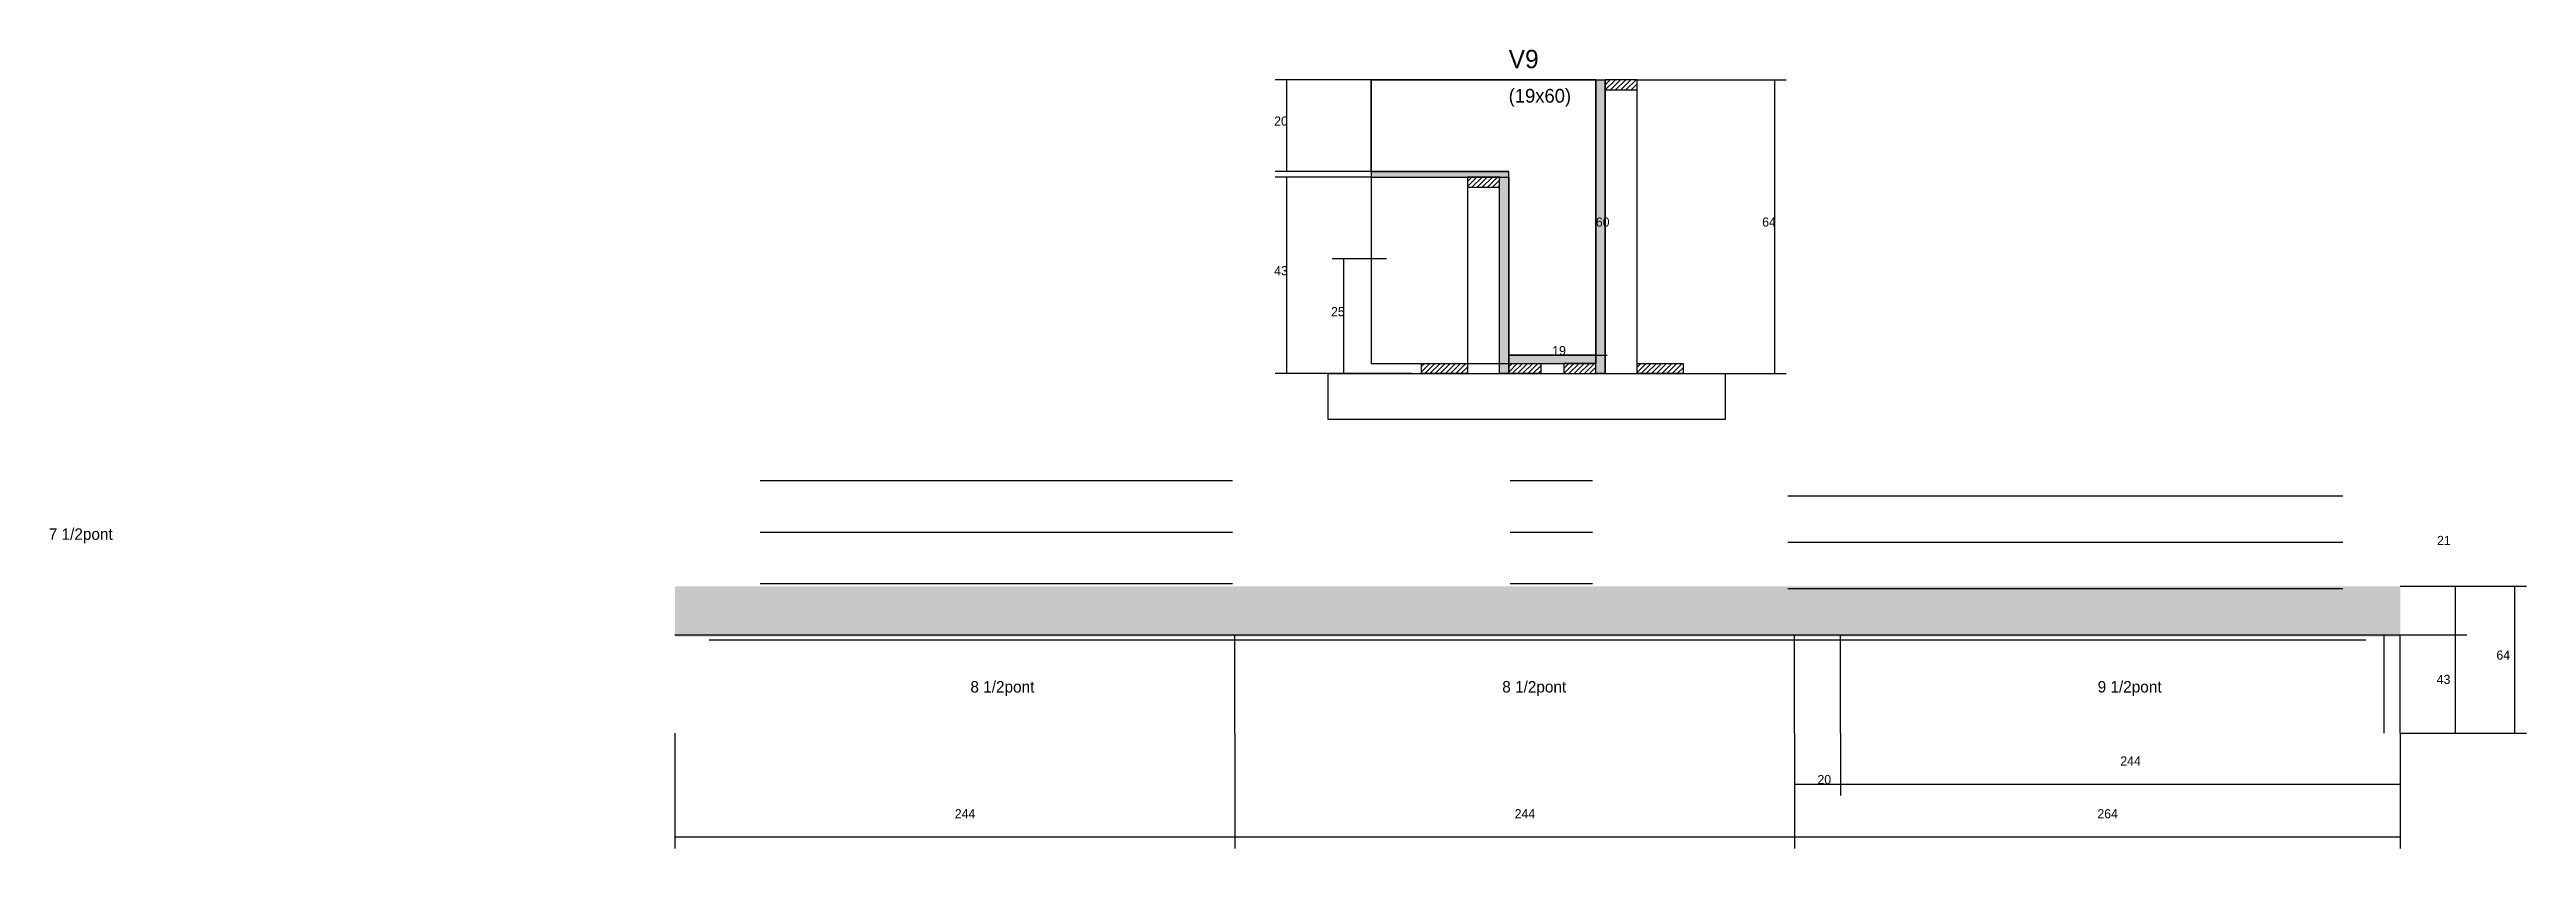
# Model space of a CAD drawing. Header units: metres. Extents: x -2848 to 22762, y -45195 to 1016.
# Drawn here: x -636 to 444, y -22335 to -21987 of the extents above; entities that cross this region are included whole.
import ezdxf

# ---------------------------------------------------------------- set-up
doc = ezdxf.new("R2010")
doc.units = ezdxf.units.M
for name, color, linetype in [('CONCRETO', 251, 'Continuous'), ('COTA', 4, 'Continuous'), ('Cota Seção (2x)', 4, 'Continuous'), ('Hachura', 253, 'Continuous'), ('Madeira', 126, 'Continuous'), ('NOMENCLATURA', 7, 'Continuous'), ('Painéis', 200, 'Continuous'), ('SARR_2.2x7', 40, 'Continuous'), ('Texto Seção', 7, 'Continuous')]:
    doc.layers.add(name, color=color, linetype=linetype)

msp = doc.modelspace()

# ---------------------------------------------------------------- texts
at = {"layer": 'COTA'}
for s, p in [('20', (-102.2, -22020)), ('64', (110.5, -22064)), ('43', (-102.2, -22085.2)), ('25', (-77.4, -22103))]:
    msp.add_text(s, height=4, dxfattribs=at).set_placement(p)
at = {"layer": 'Cota Seção (2x)'}
for s, p in [('60', (38, -22064)), ('19', (19, -22120)), ('21', (404.6, -22202.7)), ('64', (430.5, -22252.6)), ('43', (404.5, -22263.2)), ('20', (134.6, -22306.8)), ('244', (266.6, -22298.7)), ('244', (-241.4, -22321.7)), ('244', (2.6, -22321.7)), ('264', (256.6, -22321.7))]:
    msp.add_text(s, height=4, dxfattribs=at).set_placement(p)
at = {"layer": 'NOMENCLATURA'}
for s, p in [('7 1/2pont', (-636.3, -22200.4)), ('8 1/2pont', (-234.6, -22266.9)), ('8 1/2pont', (-2.8, -22266.9)), ('9 1/2pont', (256.7, -22266.9))]:
    msp.add_text(s, height=5, dxfattribs=at).set_placement(p)
at = {"layer": 'Texto Seção'}
for s, height, p in [('V9', 8, (0, -21995)), ('(19x60)', 6, (0, -22010))]:
    msp.add_text(s, height=height, dxfattribs=at).set_placement(p)

# ---------------------------------------------------------------- hatches: boundary and pattern name
at = {"layer": 'COTA'}
h = msp.add_hatch(dxfattribs=at)
h.set_pattern_fill('AR-CONC', scale=0.03)
h.paths.add_polyline_path([(-363.4, -22220.6), (-363.4, -22242.6), (388.6, -22242.6), (388.6, -22220.6)])
at = {"layer": 'Hachura'}
h = msp.add_hatch(color=8, dxfattribs=at)
h.dxf.hatch_style = 1
h.paths.add_polyline_path([(38, -22000), (42, -22000), (42, -22000), (42, -22128), (42, -22128), (38, -22128), (38, -22128), (38, -22000)])
h = msp.add_hatch(dxfattribs=at)
h.set_pattern_fill('ANSI31', scale=0.5)
h.paths.add_polyline_path([(56, -22004.4), (56, -22000), (56, -22000), (42, -22000), (42, -22000), (42, -22004.4), (42, -22004.4), (56, -22004.4)])
h = msp.add_hatch(color=8, dxfattribs=at)
h.dxf.hatch_style = 1
h.paths.add_polyline_path([(0, -22042.4), (0, -22040), (0, -22040), (-60, -22040), (-60, -22040), (-60, -22042.4), (-60, -22042.4), (0, -22042.4)])
h = msp.add_hatch(dxfattribs=at)
h.set_pattern_fill('ANSI31', scale=0.5)
h.paths.add_polyline_path([(-4, -22046.8), (-4, -22042.4), (-4, -22042.4), (-18, -22042.4), (-18, -22042.4), (-18, -22046.8), (-18, -22046.8), (-4, -22046.8)])
h = msp.add_hatch(color=8, dxfattribs=at)
h.dxf.hatch_style = 1
h.paths.add_polyline_path([(-4, -22042.4), (0, -22042.4), (0, -22042.4), (0, -22128), (0, -22128), (-4, -22128), (-4, -22128), (-4, -22042.4)])
h = msp.add_hatch(color=8, dxfattribs=at)
h.dxf.hatch_style = 1
h.paths.add_polyline_path([(38, -22123.6), (38, -22120), (38, -22120), (0, -22120), (0, -22120), (0, -22123.6), (0, -22123.6), (38, -22123.6)])
h = msp.add_hatch(dxfattribs=at)
h.set_pattern_fill('ANSI31', scale=0.5)
h.paths.add_polyline_path([(-38, -22128), (-38, -22123.6), (-38, -22123.6), (-18, -22123.6), (-18, -22123.6), (-18, -22128), (-18, -22128), (-38, -22128)])
h = msp.add_hatch(dxfattribs=at)
h.set_pattern_fill('ANSI31', scale=0.5)
h.paths.add_polyline_path([(0, -22128), (0, -22123.6), (0, -22123.6), (14, -22123.6), (14, -22123.6), (14, -22128), (14, -22128), (0, -22128)])
h = msp.add_hatch(dxfattribs=at)
h.set_pattern_fill('ANSI31', scale=0.5)
h.paths.add_polyline_path([(38, -22128), (38, -22123.6), (38, -22123.6), (24, -22123.6), (24, -22123.6), (24, -22128), (24, -22128), (38, -22128)])
h = msp.add_hatch(dxfattribs=at)
h.set_pattern_fill('ANSI31', scale=0.5)
h.paths.add_polyline_path([(56, -22128), (56, -22123.6), (56, -22123.6), (76, -22123.6), (76, -22123.6), (76, -22128), (76, -22128), (56, -22128)])

# ---------------------------------------------------------------- linework, layer by layer
at = {"layer": 'CONCRETO'}
for points in [[(0, -22040), (-60, -22040), (-60, -22000), (0, -22000), (0, -22000), (38, -22000), (38, -22123.6), (38, -22123.6), (38, -22120), (0, -22120)], [(-60, -22123.6), (38, -22123.6), (38, -22000), (-60, -22000)]]:
    msp.add_lwpolyline(points, close=True, dxfattribs=at)
at = {"layer": 'COTA'}
for p, q in [((-60, -22000), (-101.7, -22000)), ((-96.7, -22040), (-96.7, -22000)), ((56, -22000), (121, -22000)), ((116, -22128), (116, -22000)), ((-60, -22040), (-101.7, -22040)), ((-60, -22042.4), (-101.7, -22042.4)), ((-96.7, -22128), (-96.7, -22042.4)), ((-53.3, -22078), (-76.9, -22078)), ((-71.9, -22128), (-71.9, -22078)), ((-42.4, -22128), (-101.7, -22128)), ((-53.3, -22128), (-76.9, -22128)), ((56, -22128), (121, -22128))]:
    msp.add_line(p, q, dxfattribs=at)
at = {"layer": 'Cota Seção (2x)'}
for p, q in [((0, -22000), (43, -22000)), ((38, -22120), (38, -22000)), ((0, -22128), (0, -22115)), ((0, -22120), (43, -22120)), ((0, -22120), (38, -22120)), ((38, -22128), (38, -22115)), ((388.6, -22220.6), (443.6, -22220.6)), ((388.6, -22220.6), (417.6, -22220.6)), ((412.6, -22241.8), (412.6, -22220.6)), ((438.6, -22284.6), (438.6, -22220.6)), ((388.6, -22241.8), (417.6, -22241.8)), ((388.6, -22241.8), (417.6, -22241.8)), ((412.6, -22284.6), (412.6, -22241.8)), ((-363.4, -22284.6), (-363.4, -22334.8)), ((-119.4, -22284.6), (-119.4, -22334.8)), ((-119.4, -22284.6), (-119.4, -22334.8)), ((124.6, -22284.6), (124.6, -22334.8)), ((124.6, -22284.6), (124.6, -22334.8)), ((124.6, -22284.6), (124.6, -22311.8)), ((144.6, -22284.6), (144.6, -22311.8)), ((144.6, -22284.6), (144.6, -22311.8)), ((388.6, -22284.6), (388.6, -22334.8)), ((388.6, -22284.6), (388.6, -22311.8)), ((388.6, -22284.6), (417.6, -22284.6)), ((388.6, -22284.6), (443.6, -22284.6)), ((124.6, -22306.8), (144.6, -22306.8)), ((144.6, -22306.8), (388.6, -22306.8)), ((-363.4, -22329.8), (-119.4, -22329.8)), ((-119.4, -22329.8), (124.6, -22329.8)), ((124.6, -22329.8), (388.6, -22329.8))]:
    msp.add_line(p, q, dxfattribs=at)
at = {"layer": 'Madeira'}
for points in [[(56, -22004.4), (56, -22000), (42, -22000), (42, -22004.4)], [(56, -22000), (42, -22000), (42, -22128), (56, -22128)], [(-4, -22046.8), (-4, -22042.4), (-18, -22042.4), (-18, -22046.8)], [(-4, -22042.4), (-18, -22042.4), (-18, -22128), (-4, -22128)], [(94.3, -22148), (-78.6, -22148), (-78.6, -22128), (94.3, -22128)], [(-38, -22128), (-38, -22123.6), (-18, -22123.6), (-18, -22128)], [(0, -22128), (0, -22123.6), (14, -22123.6), (14, -22128)], [(38, -22128), (38, -22123.6), (24, -22123.6), (24, -22128)], [(56, -22128), (56, -22123.6), (76, -22123.6), (76, -22128)]]:
    msp.add_lwpolyline(points, close=True, dxfattribs=at)
at = {"layer": 'Painéis'}
for p, q in [((42, -22128), (42, -22000)), ((-60, -22040), (0, -22040)), ((0, -22128), (0, -22042.4)), ((0, -22120), (38, -22120)), ((0, -22123.6), (0, -22120)), ((38, -22123.6), (38, -22120)), ((-363.4, -22241.8), (388.6, -22241.8)), ((-119.4, -22284.6), (-119.4, -22241.8)), ((124.6, -22284.6), (124.6, -22241.8)), ((144.6, -22284.6), (144.6, -22241.8)), ((388.6, -22284.6), (388.6, -22241.8))]:
    msp.add_line(p, q, dxfattribs=at)
for points in [[(38, -22000), (42, -22000), (42, -22128), (38, -22128)], [(0, -22042.4), (0, -22040), (-60, -22040), (-60, -22042.4)], [(-4, -22042.4), (0, -22042.4), (0, -22128), (-4, -22128)], [(38, -22123.6), (38, -22120), (0, -22120), (0, -22123.6)]]:
    msp.add_lwpolyline(points, close=True, dxfattribs=at)
at = {"layer": 'SARR_2.2x7'}
for p, q in [((-326.2, -22174.5), (-120.4, -22174.5)), ((0.6, -22174.5), (36.6, -22174.5)), ((121.6, -22181.3), (363.6, -22181.3)), ((-326.2, -22197), (-120.4, -22197)), ((0.6, -22197), (36.6, -22197)), ((121.6, -22201.4), (363.6, -22201.4)), ((-326.2, -22219.4), (-120.4, -22219.4)), ((0.6, -22219.4), (36.6, -22219.4)), ((121.6, -22221.6), (363.6, -22221.6)), ((-348.4, -22244), (-119.4, -22244)), ((-119.4, -22244), (124.6, -22244)), ((124.6, -22244), (373.6, -22244)), ((381.6, -22284.6), (381.6, -22241.8))]:
    msp.add_line(p, q, dxfattribs=at)

msp.set_redraw_order([(e.dxf.handle, doc.entitydb.next_handle()) for e in msp.query("TEXT MTEXT ATTDEF DIMENSION ARC_DIMENSION")])  # texts and dimensions are drawn at this point

doc.saveas('drawing.dxf')
